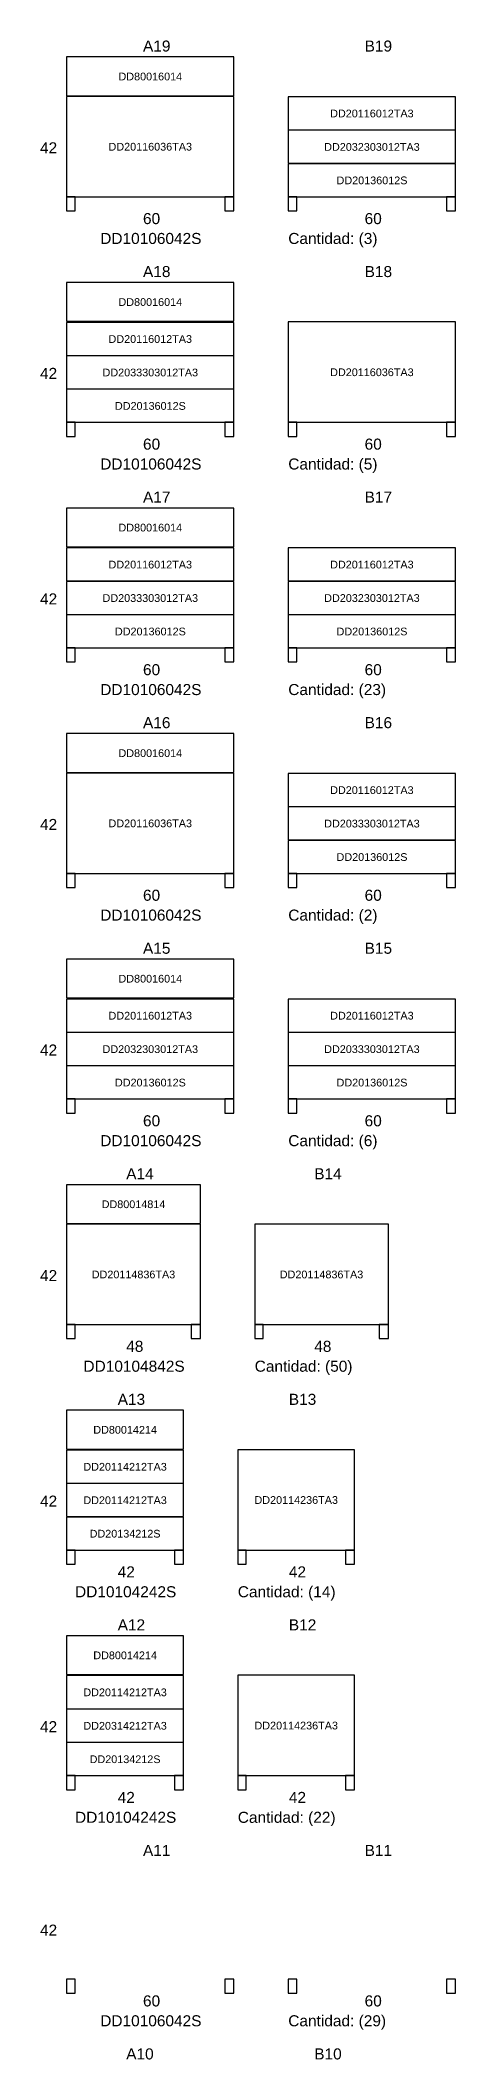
# Model space of a CAD drawing. Header units: millimetres. Extents: x 1390 to 1467.6, y 1790 to 1851.2.
# Drawn here: x 1463.81 to 1467.57, y 1832.87 to 1851.16 of the extents above; entities that cross this region are included whole.
import ezdxf

# ---------------------------------------------------------------- set-up
doc = ezdxf.new("R2010")
doc.units = ezdxf.units.MM
doc.layers.add('DDReportes', color=7, linetype='Continuous')
doc.styles.get("Standard").update_dxf_attribs({"font": 'arial.ttf'})

msp = doc.modelspace()

# ---------------------------------------------------------------- texts
at = {"layer": 'DDReportes'}
for s, height, p in [('A19', 0.1, (1464.74, 1851.055)), ('B19', 0.1, (1466.746, 1851.055)), ('DD80016014', 0.07, (1464.518, 1850.794)), ('DD20116012TA3', 0.07, (1466.434, 1850.459)), ('42', 0.1, (1463.808, 1850.133)), ('DD20116036TA3', 0.07, (1464.428, 1850.158)), ('DD2032303012TA3', 0.07, (1466.38, 1850.156)), ('DD20136012S', 0.07, (1466.492, 1849.853)), ('60', 0.1, (1464.74, 1849.492)), ('60', 0.1, (1466.746, 1849.492)), ('DD10106042S', 0.1, (1464.353, 1849.312)), ('Cantidad: (3)', 0.1, (1466.055, 1849.312)), ('A18', 0.1, (1464.74, 1849.012)), ('B18', 0.1, (1466.746, 1849.012)), ('DD80016014', 0.07, (1464.518, 1848.751)), ('DD20116012TA3', 0.07, (1464.428, 1848.416)), ('42', 0.1, (1463.808, 1848.09)), ('DD2033303012TA3', 0.07, (1464.374, 1848.113)), ('DD20116036TA3', 0.07, (1466.434, 1848.115)), ('DD20136012S', 0.07, (1464.486, 1847.81)), ('60', 0.1, (1464.74, 1847.449)), ('60', 0.1, (1466.746, 1847.449)), ('DD10106042S', 0.1, (1464.353, 1847.269)), ('Cantidad: (5)', 0.1, (1466.055, 1847.269)), ('A17', 0.1, (1464.74, 1846.969)), ('B17', 0.1, (1466.746, 1846.969)), ('DD80016014', 0.07, (1464.518, 1846.708)), ('DD20116012TA3', 0.07, (1464.428, 1846.373)), ('DD20116012TA3', 0.07, (1466.434, 1846.373)), ('42', 0.1, (1463.808, 1846.047)), ('DD2033303012TA3', 0.07, (1464.374, 1846.07)), ('DD2032303012TA3', 0.07, (1466.38, 1846.07)), ('DD20136012S', 0.07, (1464.486, 1845.767)), ('DD20136012S', 0.07, (1466.492, 1845.767)), ('60', 0.1, (1464.74, 1845.406)), ('60', 0.1, (1466.746, 1845.406)), ('DD10106042S', 0.1, (1464.353, 1845.226)), ('Cantidad: (23)', 0.1, (1466.055, 1845.226)), ('A16', 0.1, (1464.74, 1844.926)), ('B16', 0.1, (1466.746, 1844.926)), ('DD80016014', 0.07, (1464.518, 1844.665)), ('DD20116012TA3', 0.07, (1466.434, 1844.33)), ('42', 0.1, (1463.808, 1844.004)), ('DD20116036TA3', 0.07, (1464.428, 1844.029)), ('DD2033303012TA3', 0.07, (1466.38, 1844.027)), ('DD20136012S', 0.07, (1466.492, 1843.724)), ('60', 0.1, (1464.74, 1843.363)), ('60', 0.1, (1466.746, 1843.363)), ('DD10106042S', 0.1, (1464.353, 1843.183)), ('Cantidad: (2)', 0.1, (1466.055, 1843.183)), ('A15', 0.1, (1464.74, 1842.883)), ('B15', 0.1, (1466.746, 1842.883)), ('DD80016014', 0.07, (1464.518, 1842.622)), ('DD20116012TA3', 0.07, (1464.428, 1842.287)), ('DD20116012TA3', 0.07, (1466.434, 1842.287)), ('42', 0.1, (1463.808, 1841.961)), ('DD2032303012TA3', 0.07, (1464.374, 1841.984)), ('DD2033303012TA3', 0.07, (1466.38, 1841.984)), ('DD20136012S', 0.07, (1464.486, 1841.681)), ('DD20136012S', 0.07, (1466.492, 1841.681)), ('60', 0.1, (1464.74, 1841.32)), ('60', 0.1, (1466.746, 1841.32)), ('DD10106042S', 0.1, (1464.353, 1841.14)), ('Cantidad: (6)', 0.1, (1466.055, 1841.14)), ('A14', 0.1, (1464.588, 1840.84)), ('B14', 0.1, (1466.29, 1840.84)), ('DD80014814', 0.07, (1464.366, 1840.579)), ('42', 0.1, (1463.808, 1839.918)), ('DD20114836TA3', 0.07, (1464.276, 1839.943)), ('DD20114836TA3', 0.07, (1465.978, 1839.943)), ('48', 0.1, (1464.588, 1839.277)), ('48', 0.1, (1466.29, 1839.277)), ('DD10104842S', 0.1, (1464.201, 1839.097)), ('Cantidad: (50)', 0.1, (1465.751, 1839.097)), ('A13', 0.1, (1464.511, 1838.797)), ('B13', 0.1, (1466.06, 1838.797)), ('DD80014214', 0.07, (1464.29, 1838.536)), ('DD20114212TA3', 0.07, (1464.2, 1838.201)), ('42', 0.1, (1463.808, 1837.875)), ('DD20114212TA3', 0.07, (1464.2, 1837.898)), ('DD20114236TA3', 0.07, (1465.749, 1837.9)), ('DD20134212S', 0.07, (1464.257, 1837.595)), ('42', 0.1, (1464.511, 1837.234)), ('42', 0.1, (1466.06, 1837.234)), ('DD10104242S', 0.1, (1464.125, 1837.054)), ('Cantidad: (14)', 0.1, (1465.598, 1837.054)), ('A12', 0.1, (1464.511, 1836.754)), ('B12', 0.1, (1466.06, 1836.754)), ('DD80014214', 0.07, (1464.29, 1836.493)), ('DD20114212TA3', 0.07, (1464.2, 1836.158)), ('42', 0.1, (1463.808, 1835.832)), ('DD20314212TA3', 0.07, (1464.2, 1835.855)), ('DD20114236TA3', 0.07, (1465.749, 1835.857)), ('DD20134212S', 0.07, (1464.257, 1835.552)), ('42', 0.1, (1464.511, 1835.191)), ('42', 0.1, (1466.06, 1835.191)), ('DD10104242S', 0.1, (1464.125, 1835.011)), ('Cantidad: (22)', 0.1, (1465.598, 1835.011)), ('A11', 0.1, (1464.74, 1834.711)), ('B11', 0.1, (1466.746, 1834.711)), ('42', 0.1, (1463.808, 1833.989)), ('60', 0.1, (1464.74, 1833.348)), ('60', 0.1, (1466.746, 1833.348)), ('DD10106042S', 0.1, (1464.353, 1833.168)), ('Cantidad: (29)', 0.1, (1466.055, 1833.168)), ('A10', 0.1, (1464.588, 1832.868)), ('B10', 0.1, (1466.29, 1832.868))]:
    msp.add_text(s, height=height, dxfattribs=at).set_placement(p)

# ---------------------------------------------------------------- linework, layer by layer
at = {"layer": 'DDReportes'}
for points in [[(1464.049, 1850.655), (1465.563, 1850.655), (1465.563, 1851.006), (1464.049, 1851.006)], [(1464.049, 1849.74), (1465.563, 1849.74), (1465.563, 1850.649), (1464.049, 1850.649)], [(1466.055, 1850.346), (1467.569, 1850.346), (1467.569, 1850.645), (1466.055, 1850.645)], [(1466.055, 1850.043), (1467.569, 1850.043), (1467.569, 1850.342), (1466.055, 1850.342)], [(1466.055, 1849.74), (1467.569, 1849.74), (1467.569, 1850.039), (1466.055, 1850.039)], [(1464.049, 1849.612), (1464.126, 1849.612), (1464.126, 1849.74), (1464.049, 1849.74)], [(1465.481, 1849.612), (1465.563, 1849.612), (1465.563, 1849.74), (1465.481, 1849.74)], [(1466.055, 1849.612), (1466.132, 1849.612), (1466.132, 1849.74), (1466.055, 1849.74)], [(1467.487, 1849.612), (1467.569, 1849.612), (1467.569, 1849.74), (1467.487, 1849.74)], [(1464.049, 1848.612), (1465.563, 1848.612), (1465.563, 1848.963), (1464.049, 1848.963)], [(1464.049, 1848.303), (1465.563, 1848.303), (1465.563, 1848.602), (1464.049, 1848.602)], [(1466.055, 1847.697), (1467.569, 1847.697), (1467.569, 1848.606), (1466.055, 1848.606)], [(1464.049, 1848), (1465.563, 1848), (1465.563, 1848.299), (1464.049, 1848.299)], [(1464.049, 1847.697), (1465.563, 1847.697), (1465.563, 1847.996), (1464.049, 1847.996)], [(1464.049, 1847.569), (1464.126, 1847.569), (1464.126, 1847.697), (1464.049, 1847.697)], [(1465.481, 1847.569), (1465.563, 1847.569), (1465.563, 1847.697), (1465.481, 1847.697)], [(1466.055, 1847.569), (1466.132, 1847.569), (1466.132, 1847.697), (1466.055, 1847.697)], [(1467.487, 1847.569), (1467.569, 1847.569), (1467.569, 1847.697), (1467.487, 1847.697)], [(1464.049, 1846.569), (1465.563, 1846.569), (1465.563, 1846.92), (1464.049, 1846.92)], [(1464.049, 1846.26), (1465.563, 1846.26), (1465.563, 1846.559), (1464.049, 1846.559)], [(1466.055, 1846.26), (1467.569, 1846.26), (1467.569, 1846.559), (1466.055, 1846.559)], [(1464.049, 1845.957), (1465.563, 1845.957), (1465.563, 1846.256), (1464.049, 1846.256)], [(1466.055, 1845.957), (1467.569, 1845.957), (1467.569, 1846.256), (1466.055, 1846.256)], [(1464.049, 1845.654), (1465.563, 1845.654), (1465.563, 1845.953), (1464.049, 1845.953)], [(1466.055, 1845.654), (1467.569, 1845.654), (1467.569, 1845.953), (1466.055, 1845.953)], [(1464.049, 1845.526), (1464.126, 1845.526), (1464.126, 1845.654), (1464.049, 1845.654)], [(1465.481, 1845.526), (1465.563, 1845.526), (1465.563, 1845.654), (1465.481, 1845.654)], [(1466.055, 1845.526), (1466.132, 1845.526), (1466.132, 1845.654), (1466.055, 1845.654)], [(1467.487, 1845.526), (1467.569, 1845.526), (1467.569, 1845.654), (1467.487, 1845.654)], [(1464.049, 1844.526), (1465.563, 1844.526), (1465.563, 1844.877), (1464.049, 1844.877)], [(1464.049, 1843.611), (1465.563, 1843.611), (1465.563, 1844.52), (1464.049, 1844.52)], [(1466.055, 1844.217), (1467.569, 1844.217), (1467.569, 1844.516), (1466.055, 1844.516)], [(1466.055, 1843.914), (1467.569, 1843.914), (1467.569, 1844.213), (1466.055, 1844.213)], [(1466.055, 1843.611), (1467.569, 1843.611), (1467.569, 1843.91), (1466.055, 1843.91)], [(1464.049, 1843.483), (1464.126, 1843.483), (1464.126, 1843.611), (1464.049, 1843.611)], [(1465.481, 1843.483), (1465.563, 1843.483), (1465.563, 1843.611), (1465.481, 1843.611)], [(1466.055, 1843.483), (1466.132, 1843.483), (1466.132, 1843.611), (1466.055, 1843.611)], [(1467.487, 1843.483), (1467.569, 1843.483), (1467.569, 1843.611), (1467.487, 1843.611)], [(1464.049, 1842.483), (1465.563, 1842.483), (1465.563, 1842.834), (1464.049, 1842.834)], [(1464.049, 1842.174), (1465.563, 1842.174), (1465.563, 1842.473), (1464.049, 1842.473)], [(1466.055, 1842.174), (1467.569, 1842.174), (1467.569, 1842.473), (1466.055, 1842.473)], [(1464.049, 1841.871), (1465.563, 1841.871), (1465.563, 1842.17), (1464.049, 1842.17)], [(1466.055, 1841.871), (1467.569, 1841.871), (1467.569, 1842.17), (1466.055, 1842.17)], [(1464.049, 1841.568), (1465.563, 1841.568), (1465.563, 1841.867), (1464.049, 1841.867)], [(1466.055, 1841.568), (1467.569, 1841.568), (1467.569, 1841.867), (1466.055, 1841.867)], [(1464.049, 1841.44), (1464.126, 1841.44), (1464.126, 1841.568), (1464.049, 1841.568)], [(1465.481, 1841.44), (1465.563, 1841.44), (1465.563, 1841.568), (1465.481, 1841.568)], [(1466.055, 1841.44), (1466.132, 1841.44), (1466.132, 1841.568), (1466.055, 1841.568)], [(1467.487, 1841.44), (1467.569, 1841.44), (1467.569, 1841.568), (1467.487, 1841.568)], [(1464.049, 1840.44), (1465.259, 1840.44), (1465.259, 1840.791), (1464.049, 1840.791)], [(1464.049, 1839.525), (1465.259, 1839.525), (1465.259, 1840.434), (1464.049, 1840.434)], [(1465.751, 1839.525), (1466.961, 1839.525), (1466.961, 1840.434), (1465.751, 1840.434)], [(1464.049, 1839.397), (1464.126, 1839.397), (1464.126, 1839.525), (1464.049, 1839.525)], [(1465.177, 1839.397), (1465.259, 1839.397), (1465.259, 1839.525), (1465.177, 1839.525)], [(1465.751, 1839.397), (1465.828, 1839.397), (1465.828, 1839.525), (1465.751, 1839.525)], [(1466.879, 1839.397), (1466.961, 1839.397), (1466.961, 1839.525), (1466.879, 1839.525)], [(1464.049, 1838.397), (1465.106, 1838.397), (1465.106, 1838.748), (1464.049, 1838.748)], [(1464.049, 1838.088), (1465.106, 1838.088), (1465.106, 1838.387), (1464.049, 1838.387)], [(1465.598, 1837.482), (1466.655, 1837.482), (1466.655, 1838.391), (1465.598, 1838.391)], [(1464.049, 1837.785), (1465.106, 1837.785), (1465.106, 1838.084), (1464.049, 1838.084)], [(1464.049, 1837.482), (1465.106, 1837.482), (1465.106, 1837.781), (1464.049, 1837.781)], [(1464.049, 1837.354), (1464.126, 1837.354), (1464.126, 1837.482), (1464.049, 1837.482)], [(1465.024, 1837.354), (1465.106, 1837.354), (1465.106, 1837.482), (1465.024, 1837.482)], [(1465.598, 1837.354), (1465.675, 1837.354), (1465.675, 1837.482), (1465.598, 1837.482)], [(1466.573, 1837.354), (1466.655, 1837.354), (1466.655, 1837.482), (1466.573, 1837.482)], [(1464.049, 1836.354), (1465.106, 1836.354), (1465.106, 1836.705), (1464.049, 1836.705)], [(1464.049, 1836.045), (1465.106, 1836.045), (1465.106, 1836.344), (1464.049, 1836.344)], [(1465.598, 1835.439), (1466.655, 1835.439), (1466.655, 1836.348), (1465.598, 1836.348)], [(1464.049, 1835.742), (1465.106, 1835.742), (1465.106, 1836.041), (1464.049, 1836.041)], [(1464.049, 1835.439), (1465.106, 1835.439), (1465.106, 1835.738), (1464.049, 1835.738)], [(1464.049, 1835.311), (1464.126, 1835.311), (1464.126, 1835.439), (1464.049, 1835.439)], [(1465.024, 1835.311), (1465.106, 1835.311), (1465.106, 1835.439), (1465.024, 1835.439)], [(1465.598, 1835.311), (1465.675, 1835.311), (1465.675, 1835.439), (1465.598, 1835.439)], [(1466.573, 1835.311), (1466.655, 1835.311), (1466.655, 1835.439), (1466.573, 1835.439)], [(1464.049, 1833.468), (1464.126, 1833.468), (1464.126, 1833.596), (1464.049, 1833.596)], [(1465.481, 1833.468), (1465.563, 1833.468), (1465.563, 1833.596), (1465.481, 1833.596)], [(1466.055, 1833.468), (1466.132, 1833.468), (1466.132, 1833.596), (1466.055, 1833.596)], [(1467.487, 1833.468), (1467.569, 1833.468), (1467.569, 1833.596), (1467.487, 1833.596)]]:
    msp.add_lwpolyline(points, close=True, dxfattribs=at)

msp.set_redraw_order([(e.dxf.handle, doc.entitydb.next_handle()) for e in msp.query("TEXT MTEXT ATTDEF DIMENSION ARC_DIMENSION")])  # texts and dimensions are drawn at this point

doc.saveas('drawing.dxf')
